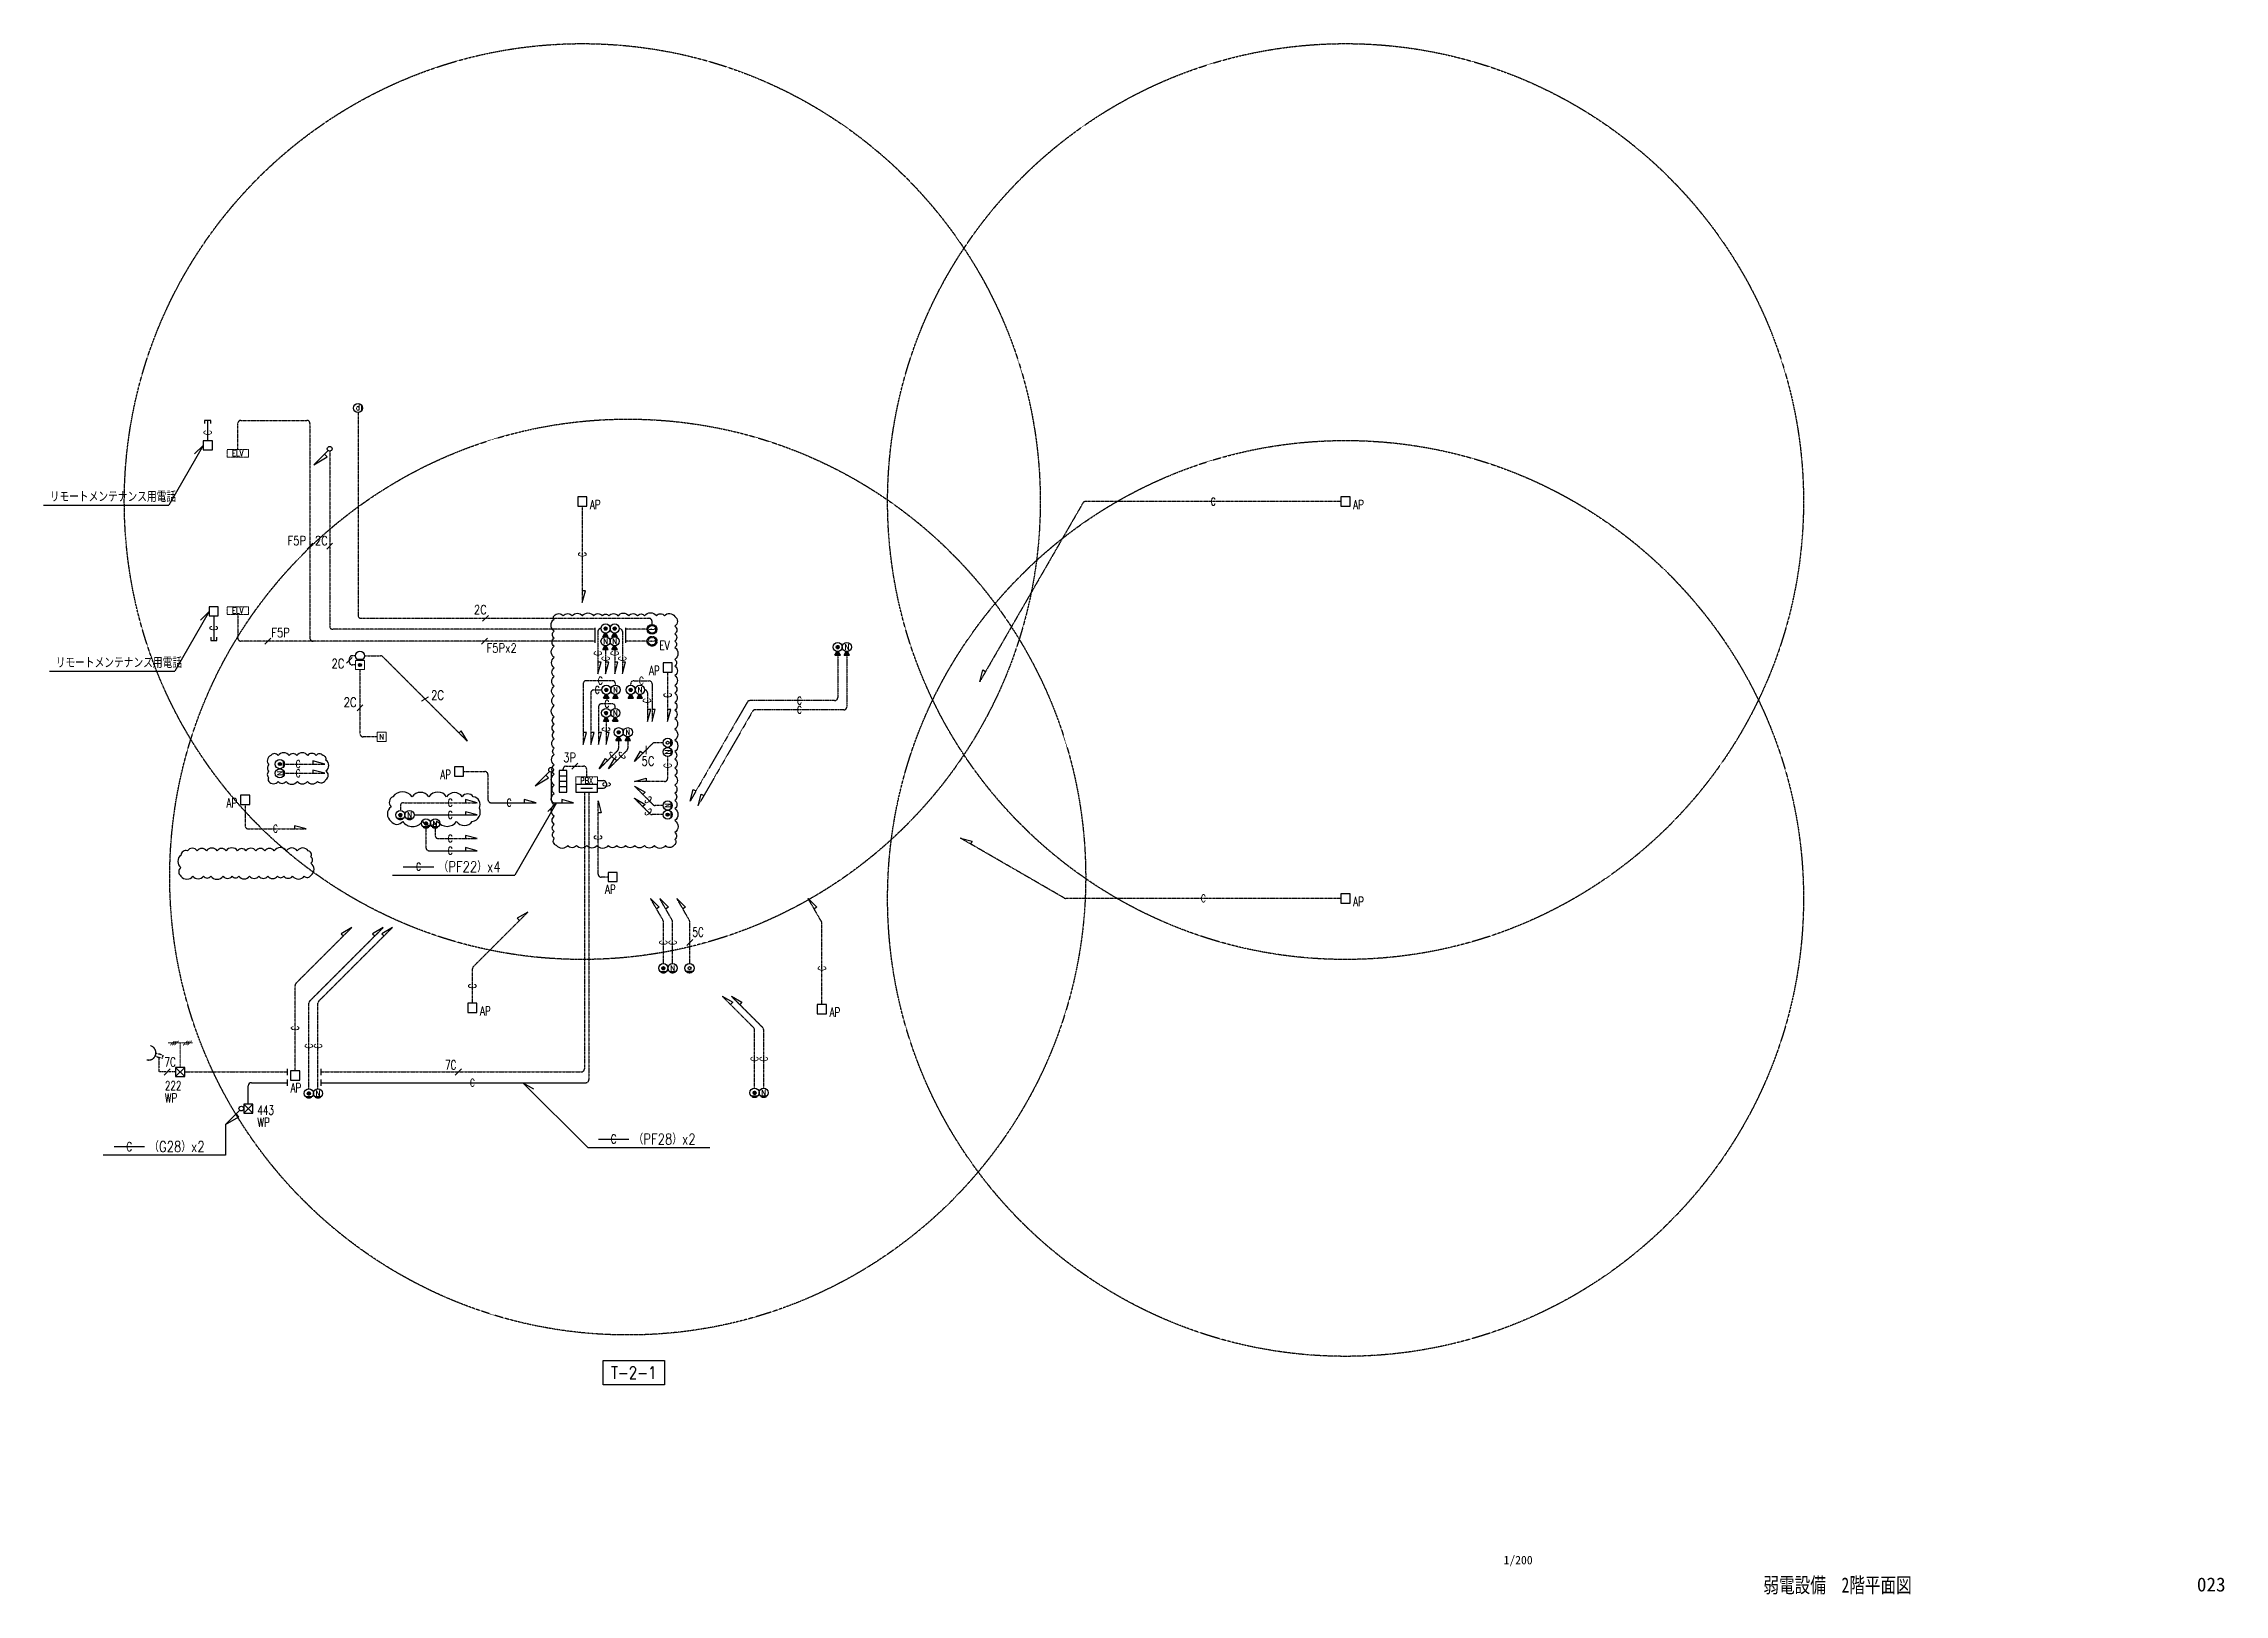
# Model space of a CAD drawing. Header units: millimetres. Extents: x 2708 to 176605, y 1463 to 57550.
# Drawn here: x 105176 to 176605, y 1463 to 52260 of the extents above; entities that cross this region are included whole.
import ezdxf
from ezdxf.enums import TextEntityAlignment as Align

# ---------------------------------------------------------------- set-up
doc = ezdxf.new("R2010")
doc.units = ezdxf.units.MM
doc.header["$LTSCALE"] = 0.2
for name, pattern in [('CENTER', [50.8, 31.75, -6.35, 6.35, -6.35]), ('DASHED', [19.05, 12.7, -6.35]), ('HIDDEN', [9.525, 6.35, -3.175]), ('PHANTOM', [63.5, 31.75, -6.35, 6.35, -6.35, 6.35, -6.35])]:
    doc.linetypes.add(name, pattern=pattern)
for name, color, linetype in [('1 シンボル', 2, 'Continuous'), ('1_シンボル', 2, 'Continuous'), ('1_乗数', 3, 'Continuous'), ('1_強調文字', 4, 'Continuous'), ('1_文字', 3, 'Continuous'), ('1_範囲円', 9, 'HIDDEN'), ('1_配線_1', 1, 'Continuous'), ('1_配線_3', 1, 'DASHED'), ('1_配線_4', 1, 'CENTER'), ('1_配線_5', 1, 'PHANTOM'), ('枠内記述', 3, 'Continuous')]:
    doc.layers.add(name, color=color, linetype=linetype)
doc.layers.add('1_追加変更', color=10, linetype='Continuous', plot=False)
doc.styles.get("Standard").update_dxf_attribs({"font": 'simplex.shx', "width": 0.8, "bigfont": 'extfont2.shx'})
doc.styles.add('ゴシック', font='MS Gothic.ttf', dxfattribs={"height": 4})
pattern_1 = [(0, (-9108.5954, -6550), (0, 3.175), [])]
pattern_2 = [(0, (-9891.4046, -6700), (0, 3.175), [])]

msp = doc.modelspace()

# ---------------------------------------------------------------- texts
at = {"layer": '1_シンボル', "width": 0.8}
msp.add_text('d', height=180, dxfattribs=at).set_placement((115470, 40248), align=Align.CENTER)
at = {"layer": '1_シンボル', "color": 3, "linetype": 'ByBlock', "width": 0.7}
for s, p in [('EV', (125348, 32402)), ('WP', (109150, 17575)), ('222', (109150, 17975)), ('443', (112180, 17175)), ('WP', (112180, 16775))]:
    msp.add_text(s, height=300, dxfattribs=at).set_placement(p)
at = {"layer": '1_乗数', "linetype": 'Continuous', "lineweight": 0, "width": 0.7}
for rotation, p in [(90, (110551, 39517)), (90, (122820, 35529)), (90, (110749, 33113)), (90, (123329, 32288)), (90, (123582, 32115)), (90, (123882, 32288)), (90, (124135, 32115)), (90, (124941, 30737)), (90, (125615, 30917)), (90, (123599, 29797)), (45, (123821, 28946)), (45, (124121, 28946)), (90, (125615, 28609)), (90, (123614, 27993)), (135, (124980, 27489)), (135, (124980, 27089)), (90, (123336, 26258)), (90, (125477, 22813)), (90, (125777, 22813)), (90, (119221, 21389)), (90, (130668, 21970)), (90, (113415, 20010)), (90, (113863, 19426)), (90, (114163, 19426)), (90, (128461, 19001)), (90, (128761, 19001))]:
    msp.add_text('C', height=250, rotation=rotation, dxfattribs=at).set_placement(p, align=Align.MIDDLE)
for height, p in [(250, (143486, 37260)), (250, (123410, 31394)), (250, (124757, 31392)), (250, (123310, 31092)), (250, (123626, 30635)), (250, (129934, 30738)), (250, (129934, 30438)), (250, (113512, 28660)), (250, (113512, 28360)), (250, (118494, 27395)), (250, (120424, 27395)), (250, (112770, 26546)), (250, (118494, 26995)), (250, (118494, 26223)), (250, (118494, 25823)), (250, (117458, 25299)), (250, (143162, 24260)), (250, (119221, 18225)), (300, (123847, 16379)), (300, (107982, 16129))]:
    msp.add_text('C', height=height, dxfattribs=at).set_placement(p, align=Align.MIDDLE)
for s, p in [('5C', (126429, 23006)), ('7C', (109136, 18751)), ('7C', (118327, 18658))]:
    msp.add_text(s, height=300, dxfattribs=at).set_placement(p)
at = {"layer": '1_強調文字', "width": 0.8}
msp.add_text('T-2-1', height=400, dxfattribs=at).set_placement((124508, 8725), align=Align.MIDDLE_CENTER)
at = {"layer": '1_文字', "linetype": 'Continuous', "width": 0.7}
for s, height, p in [('リモートメンテナンス用電話', 350, (105376, 37246)), ('AP', 300, (123070, 37010)), ('AP', 300, (148070, 37010)), ('リモートメンテナンス用電話', 350, (105571, 31809)), ('AP', 300, (125005, 31575)), ('AP', 300, (118170, 28167)), ('AP', 300, (111167, 27239)), ('AP', 300, (123565, 24410)), ('AP', 300, (148070, 24010)), ('AP', 300, (119471, 20425)), ('AP', 300, (130918, 20382)), ('AP', 300, (113265, 17908))]:
    msp.add_text(s, height=height, dxfattribs=at).set_placement(p)
at = {"layer": '1_文字', "color": 3, "linetype": 'Continuous', "width": 0.8}
for s, p in [('F5P', (113168, 35829)), ('2C', (114064, 35829)), ('2C', (119270, 33567)), ('F5P', (112635, 32817)), ('F5Px2', (119687, 32310)), ('2C', (114605, 31804)), ('2C', (115006, 30537)), ('2C', (117868, 30768)), ('3P', (122196, 28727)), ('5C', (124762, 28607))]:
    msp.add_text(s, height=300, dxfattribs=at).set_placement(p)
at = {"layer": '1_文字', "width": 0.8}
for s, p in [('（PF22）x4', (118108, 25124)), ('（PF28）x2', (124497, 16204)), ('（G28）x2', (108632, 15954))]:
    msp.add_text(s, height=350, dxfattribs=at).set_placement(p)
at = {"layer": '枠内記述', "linetype": 'ByBlock', "lineweight": -2, "style": 'ゴシック'}
msp.add_text('1/200', height=280, dxfattribs=at).set_placement((152995, 2447))
at = {"layer": '枠内記述', "linetype": 'ByBlock', "lineweight": -2, "style": 'ゴシック', "width": 0.75}
msp.add_text('弱電設備\u30002階平面図', height=500, dxfattribs=at).set_placement((163935, 1769), align=Align.MIDDLE_CENTER)
at = {"layer": '枠内記述', "style": 'ゴシック'}
msp.add_text('023', height=460, dxfattribs=at).set_placement((175705, 1558))

# ---------------------------------------------------------------- blocks, each defined once
blk = doc.blocks.new('C-ｼﾞｬﾝｸｼｮﾝﾎﾞｯｸｽ')
at = {"color": 0, "linetype": 'ByBlock'}
blk.add_lwpolyline([(-150, -150), (150, -150), (150, 150), (-150, 150)], close=True, dxfattribs=at)
blk = doc.blocks.new('盤記号1')
at = {"layer": '1_シンボル', "color": 0, "linetype": 'ByBlock', "lineweight": -2}
blk.add_lwpolyline([(-350, 0), (350, 0), (350, 250), (-350, 250)], close=True, dxfattribs=at)
at = {"layer": '1_シンボル', "color": 0, "linetype": 'ByBlock', "lineweight": 0, "width": 0.8}
blk.add_text('ELV', height=200, dxfattribs=at).set_placement((0, 125), align=Align.MIDDLE)
blk = doc.blocks.new('IT-ｲﾝﾀｰﾎﾝ親W')
at = {"linetype": 'ByBlock'}
blk.add_hatch(color=0, dxfattribs=at).paths.add_polyline_path([(102, 36), (-102, 36, 0.358477)])
at = {"color": 0, "linetype": 'ByBlock'}
blk.add_line((-102, 36), (102, 36), dxfattribs=at)
for radius in [160, 125]:
    blk.add_circle((0, 160), radius, dxfattribs=at)
at = {"color": 0, "linetype": 'ByBlock', "width": 0.8}
blk.add_text('t', height=180, dxfattribs=at).set_placement((6, 70), align=Align.CENTER)
blk = doc.blocks.new('INS-G8V1X')
at = {"layer": '1_乗数', "color": 3, "linetype": 'Continuous', "lineweight": 9}
blk.add_line((-0.96, -0.96), (0.96, 0.96), dxfattribs=at)
blk = doc.blocks.new('C-立上り')
at = {"color": 0, "linetype": 'ByBlock'}
blk.add_line((54, 54), (521, 521), dxfattribs=at)
blk.add_lwpolyline([(521, 521), (81, 267), (174, 174)], dxfattribs=at)
blk.add_circle((0, 0), 77, dxfattribs=at)
blk = doc.blocks.new('呼出ボタン')
at = {"color": 0, "lineweight": 0}
blk.add_lwpolyline([(-150, 300), (150, 300), (150, 0), (-150, 0)], close=True, dxfattribs=at)
at = {"color": 0, "lineweight": 0, "width": 0.8}
blk.add_text('N', height=180, dxfattribs=at).set_placement((0, 150), align=Align.MIDDLE)
blk = doc.blocks.new('復旧ボタン')
blk.add_hatch(color=0).paths.add_polyline_path([(50, 150, 1), (-50, 150, 1)])
at = {"color": 0, "lineweight": 0}
blk.add_lwpolyline([(-150, 300), (150, 300), (150, 0), (-150, 0)], close=True, dxfattribs=at)
at = {"color": 0}
blk.add_circle((0, 150), 50, dxfattribs=at)
blk = doc.blocks.new('IT-表示灯')
blk.add_hatch(color=0).paths.add_polyline_path([(34, 95, 0.173823), (0, 0, 0.173823), (34, -95)])
at = {"color": 0}
blk.add_line((34, -95), (34, 95), dxfattribs=at)
blk.add_circle((150, 0), 150, dxfattribs=at)
blk = doc.blocks.new('IT-表示盤')
at = {"color": 0}
for p, q in [((-175, 250), (-175, 0)), ((0, 250), (0, 0)), ((175, 250), (175, 0))]:
    blk.add_line(p, q, dxfattribs=at)
blk.add_lwpolyline([(-350, 0), (350, 0), (350, 250), (-350, 250)], close=True, dxfattribs=at)
blk = doc.blocks.new('ET-端子盤')
at = {"color": 0, "linetype": 'ByBlock'}
blk.add_line((-193, 125), (193, 125), dxfattribs=at)
blk.add_lwpolyline([(-350, 0), (350, 0), (350, 250), (-350, 250)], close=True, dxfattribs=at)
blk = doc.blocks.new('C-情報ｱｳﾄﾚｯﾄW-1')
at = {"linetype": 'ByBlock'}
h = blk.add_hatch(dxfattribs=at)
h.set_pattern_fill('LINE', color=0, style=0)
h.set_pattern_definition([(0, (-8488.8142, -21750), (0, 3.175), [])])
h.paths.add_polyline_path([(-95, 34, 0.173823), (0, 0, 0.173823), (95, 34)])
blk.add_line((95, 34), (-95, 34), dxfattribs=at)
blk.add_circle((0, 150), 150, dxfattribs=at)
at = {"color": 0, "linetype": 'ByBlock', "width": 0.8}
blk.add_text('N', height=180, dxfattribs=at).set_placement((0, 150), align=Align.MIDDLE)
blk = doc.blocks.new('TE-電話ｱｳﾄﾚｯﾄW')
at = {"linetype": 'ByBlock'}
h = blk.add_hatch(dxfattribs=at)
h.set_pattern_fill('LINE', color=0, style=0)
h.set_pattern_definition(pattern_1)
h.paths.add_polyline_path([(-95, 34, 0.173823), (0, 0, 0.173823), (95, 34)])
h = blk.add_hatch(dxfattribs=at)
h.set_pattern_fill('LINE', color=0, style=0)
h.set_pattern_definition(pattern_1)
h.paths.add_polyline_path([(0, 200, 1), (0, 100, 1)])
at = {"color": 0, "linetype": 'ByBlock'}
blk.add_line((95, 34), (-95, 34), dxfattribs=at)
for radius in [150, 50]:
    blk.add_circle((0, 150), radius, dxfattribs=at)
blk = doc.blocks.new('PBX')
at = {"color": 0, "linetype": 'ByBlock', "lineweight": 0}
blk.add_lwpolyline([(-350, 0), (350, 0), (350, 250), (-350, 250)], close=True, dxfattribs=at)
at = {"color": 0, "linetype": 'ByBlock', "lineweight": 0, "width": 0.8}
blk.add_text('PBX', height=200, dxfattribs=at).set_placement((0, 125), align=Align.MIDDLE)
blk = doc.blocks.new('O- LAN F')
at = {"linetype": 'ByBlock'}
h = blk.add_hatch(dxfattribs=at)
h.set_pattern_fill('LINE', color=0, style=0)
h.set_pattern_definition([(0, (-10596.366, -21900), (0, 3.175), [])])
h.paths.add_polyline_path([(89, -268), (20, -149, -0.068545), (-20, -149), (-89, -268)])
at = {"color": 0, "linetype": 'ByBlock'}
for p, q in [((-89, -268), (-20, -149)), ((-89, -268), (89, -268)), ((89, -268), (20, -149))]:
    blk.add_line(p, q, dxfattribs=at)
at = {"linetype": 'ByBlock'}
blk.add_circle((0, 0), 150, dxfattribs=at)
at = {"color": 0, "linetype": 'ByBlock', "width": 0.8}
blk.add_text('N', height=180, dxfattribs=at).set_placement((0, -92), align=Align.CENTER)
blk = doc.blocks.new('O-ｺﾝｾﾝﾄTEL F')
at = {"linetype": 'ByBlock'}
h = blk.add_hatch(dxfattribs=at)
h.set_pattern_fill('LINE', color=0, style=0)
h.set_pattern_definition(pattern_2)
h.paths.add_polyline_path([(50, 0, 1), (-50, 0, 1)])
h = blk.add_hatch(dxfattribs=at)
h.set_pattern_fill('LINE', color=0, style=0)
h.set_pattern_definition(pattern_2)
h.paths.add_polyline_path([(89, -268), (20, -149, -0.068545), (-20, -149), (-89, -268)])
at = {"color": 0, "linetype": 'ByBlock'}
for p, q in [((-89, -268), (-20, -149)), ((-89, -268), (89, -268)), ((89, -268), (20, -149))]:
    blk.add_line(p, q, dxfattribs=at)
for radius in [150, 50]:
    blk.add_circle((0, 0), radius, dxfattribs=at)
blk = doc.blocks.new('T-直列ﾕﾆｯﾄW')
at = {"linetype": 'ByBlock'}
h = blk.add_hatch(dxfattribs=at)
h.set_pattern_fill('LINE', color=0, style=0)
h.set_pattern_definition([(0, (-51108.5954, -4939.648), (0, 3.175), [])])
h.paths.add_polyline_path([(112, 50), (-112, 50, 0.213422), (0, 0, 0.213422)])
at = {"color": 0, "linetype": 'ByBlock'}
blk.add_line((-112, 50), (112, 50), dxfattribs=at)
for radius in [150, 50]:
    blk.add_circle((0, 150), radius, dxfattribs=at)
blk = doc.blocks.new('T-ﾊﾟﾗﾎﾞﾗｱﾝﾃﾅ')
at = {"color": 0, "linetype": 'ByBlock'}
blk.add_line((0, 332), (0, 0), dxfattribs=at)
blk.add_lwpolyline([(-118, 364), (118, 301), (144, 398), (-92, 461)], close=True, dxfattribs=at)
blk.add_ellipse((-331, 478), major_axis=(-118, 204), ratio=1, start_param=2.356194, end_param=5.497787, dxfattribs=at)
blk = doc.blocks.new('C-ﾌﾟﾙﾎﾞｯｸｽ')
at = {"color": 0, "linetype": 'ByBlock'}
for p, q in [((-150, 150), (150, -150)), ((150, 150), (-150, -150))]:
    blk.add_line(p, q, dxfattribs=at)
blk.add_lwpolyline([(-150, -150), (150, -150), (150, 150), (-150, 150)], close=True, dxfattribs=at)
blk = doc.blocks.new('C-立下り')
at = {"color": 0, "linetype": 'ByBlock'}
blk.add_line((-54, -54), (-521, -521), dxfattribs=at)
blk.add_lwpolyline([(-521, -521), (-81, -267), (-174, -174)], dxfattribs=at)
blk.add_circle((0, 0), 77, dxfattribs=at)

# ---------------------------------------------------------------- hatches: boundary and pattern name
at = {"layer": '1_シンボル'}
msp.add_hatch(color=256, dxfattribs=at).paths.add_polyline_path([(115591, 40227, 0.358477), (115591, 40418)])

# ---------------------------------------------------------------- linework, layer by layer
msp.add_line((115591, 40418), (115591, 40227), dxfattribs=at)
at = {"layer": '1_シンボル', "color": 7, "linetype": 'HIDDEN', "lineweight": 0}
for p, q in [((109251, 19525), (110049, 19525)), ((109454, 19581), (109322, 19450)), ((109523, 19586), (109391, 19454)), ((109592, 19591), (109460, 19459)), ((109650, 19525), (109650, 18725)), ((109884, 19586), (109752, 19454)), ((109953, 19591), (109821, 19459)), ((110021, 19596), (109890, 19464))]:
    msp.add_line(p, q, dxfattribs=at)
at = {"layer": '1_シンボル'}
msp.add_circle((115475, 40322), 150, dxfattribs=at)
at = {"layer": '1_乗数', "linetype": 'Continuous', "lineweight": -3}
for p, q in [((126439, 22913), (126239, 22713)), ((109325, 18675), (109125, 18475)), ((118860, 18675), (118660, 18475))]:
    msp.add_line(p, q, dxfattribs=at)
at = {"layer": '1_強調文字'}
msp.add_lwpolyline([(123508, 9125), (125508, 9125), (125508, 8325), (123508, 8325)], close=True, dxfattribs=at)
at = {"layer": '1_文字'}
for p, q in [((110405, 39100), (109276, 37146)), ((110405, 39100), (110122, 38818)), ((105176, 37146), (109276, 37146)), ((110599, 33663), (109471, 31709)), ((110599, 33663), (110316, 33380)), ((105371, 31709), (109471, 31709)), ((121977, 27395), (120608, 25024)), ((121977, 27395), (121694, 27112)), ((116608, 25024), (120608, 25024)), ((120876, 18225), (122997, 16104)), ((120876, 18225), (121222, 18025)), ((111132, 16854), (111132, 15854)), ((111132, 15854), (107132, 15854)), ((122997, 16104), (126997, 16104))]:
    msp.add_line(p, q, dxfattribs=at)
at = {"layer": '1_範囲円'}
for centre in [(122820, 37260), (147820, 37260), (124308, 24960), (147820, 24260)]:
    msp.add_circle(centre, 15000, dxfattribs=at)
at = {"layer": '1_追加変更'}
for points in [[(121901, 33516, -0.520567), (122195, 33516, -0.520567), (122489, 33516, -0.520567), (122826, 33516, -0.520567), (123188, 33516, -0.520567), (123473, 33516, -0.520567), (123694, 33516, -0.520567), (123988, 33516, -0.520567), (124341, 33516, -0.520567), (124626, 33516, -0.520567), (124863, 33516, -0.520567), (125250, 33516, -0.520567), (125510, 33516, -0.520567), (125852, 33494, -0.520567), (125852, 33177, -0.520567), (125852, 32932, -0.520567), (125852, 32688, -0.520567), (125852, 32480, -0.520567), (125852, 32087, -0.520567), (125852, 31873, -0.520567), (125852, 31557, -0.520567), (125852, 31236, -0.520567), (125852, 30984, -0.520567), (125852, 30681, -0.520567), (125852, 30427, -0.520567), (125852, 30153, -0.520567), (125852, 29802, -0.520567), (125852, 29444, -0.520567), (125852, 29070, -0.520567), (125852, 28826, -0.520567), (125852, 28533, -0.520567), (125852, 28284, -0.520567), (125852, 27966, -0.520567), (125852, 27709, -0.520567), (125852, 27465, -0.520567), (125852, 27205, -0.520567), (125852, 26811, -0.520567), (125852, 26415, -0.520567), (125852, 26194, -0.520567), (125814, 25995, -0.520567), (125546, 25995, -0.520567), (125180, 25995, -0.520567), (124853, 25995, -0.520567), (124536, 25995, -0.520567), (124240, 25995, -0.520567), (123948, 25995, -0.520567), (123668, 25995, -0.520567), (123303, 25995, -0.520567), (122967, 25995, -0.520567), (122628, 25995, -0.520567), (122342, 25995, -0.520567), (121980, 25995, -0.520567), (121901, 26232, -0.520567), (121901, 26447, -0.520567), (121901, 26688, -0.520567), (121901, 26951, -0.520567), (121901, 27327, -0.520567), (121901, 27698, -0.520567), (121901, 27967, -0.520567), (121901, 28332, -0.520567), (121901, 28632, -0.520567), (121901, 28977, -0.520567), (121901, 29181, -0.520567), (121901, 29493, -0.520567), (121901, 29711, -0.520567), (121901, 29968, -0.520567), (121901, 30209, -0.520567), (121901, 30575, -0.520567), (121901, 30891, -0.520567), (121901, 31215, -0.520567), (121901, 31527, -0.520567), (121901, 31813, -0.520567), (121901, 32151, -0.520567), (121901, 32520, -0.520567), (121901, 32789, -0.520567), (121901, 33016, -0.520567), (121901, 33409, -0.520567)], [(112558, 28095, 0.520567), (112859, 28095, 0.520567), (113116, 28095, 0.520567), (113488, 28095, 0.520567), (113815, 28095, 0.520567), (114145, 28095, 0.520567), (114424, 28153, 0.520567), (114424, 28439, 0.520567), (114424, 28792, 0.520567), (114316, 28940, 0.520567), (114100, 28940, 0.520567), (113826, 28940, 0.520567), (113473, 28940, 0.520567), (113220, 28940, 0.520567), (112859, 28940, 0.520567), (112614, 28940, 0.520567), (112558, 28631, 0.520567), (112558, 28424, 0.520567), (112558, 28209, 0.520567)], [(116560, 26783, 0.520567), (116938, 26783, 0.520567), (117586, 26783, 0.520567), (118080, 26783, 0.520567), (118701, 26783, 0.520567), (119217, 26783, 0.520567), (119448, 27216, 0.520567), (119247, 27592, 0.520567), (118888, 27592, 0.520567), (118377, 27592, 0.520567), (117794, 27592, 0.520567), (117247, 27592, 0.520567), (116615, 27592, 0.520567), (116560, 27262, 0.520567)], [(109675, 24992, 0.520567), (110067, 24992, 0.520567), (110410, 24992, 0.520567), (110656, 24992, 0.520567), (111052, 24992, 0.520567), (111355, 24992, 0.520567), (111570, 24992, 0.520567), (111923, 24992, 0.520567), (112225, 24992, 0.520567), (112520, 24992, 0.520567), (112835, 24992, 0.520567), (113047, 24992, 0.520567), (113329, 24992, 0.520567), (113714, 24992, 0.520567), (113930, 25016, 0.520567), (113930, 25413, 0.520567), (113930, 25619, 0.520567), (113841, 25820, 0.520567), (113486, 25820, 0.520567), (113126, 25820, 0.520567), (112731, 25820, 0.520567), (112423, 25820, 0.520567), (112128, 25820, 0.520567), (111805, 25820, 0.520567), (111528, 25820, 0.520567), (111154, 25820, 0.520567), (110860, 25820, 0.520567), (110514, 25820, 0.520567), (110208, 25820, 0.520567), (109888, 25820, 0.520567), (109675, 25671, 0.520567), (109675, 25274, 0.520567)]]:
    msp.add_lwpolyline(points, format="xyb", close=True, dxfattribs=at)
at = {"layer": '1_配線_1'}
for p, q in [((110551, 39250), (110551, 39917)), ((110749, 33513), (110749, 32713)), ((123229, 33125), (123229, 32635)), ((124235, 33125), (124235, 32635)), ((121800, 28396), (121800, 27495)), ((123314, 28120), (123514, 28120)), ((123314, 27870), (123514, 27870)), ((123614, 28020), (123614, 27970)), ((119830, 27395), (121308, 27395)), ((121900, 27395), (122535, 27395)), ((117312, 26995), (119377, 26995)), ((117800, 25823), (119377, 25823)), ((116958, 25299), (117958, 25299)), ((113165, 18475), (113165, 18675)), ((114263, 18475), (114263, 18675)), ((111880, 17525), (111880, 18125)), ((111980, 18225), (113165, 18225)), ((113165, 18125), (113165, 18325)), ((114263, 18125), (114263, 18325)), ((114263, 18225), (122939, 18225)), ((107482, 16129), (108482, 16129)), ((123347, 16379), (124347, 16379))]:
    msp.add_line(p, q, dxfattribs=at)
for points in [[(110651, 39817), (110651, 39917), (110451, 39917), (110451, 39817)], [(122820, 33948), (122924, 34334), (122820, 34334)], [(110649, 32813), (110649, 32713), (110849, 32713), (110849, 32813)], [(123329, 31615), (123433, 32002), (123329, 32002)], [(123582, 31615), (123686, 32002), (123582, 32002)], [(123882, 31615), (123986, 32002), (123882, 32002)], [(124135, 31615), (124239, 32002), (124135, 32002)], [(135837, 31359), (135941, 31745), (136030, 31694)], [(124957, 30060), (125060, 30447), (124957, 30447)], [(125107, 30060), (125210, 30447), (125107, 30447)], [(125615, 30060), (125718, 30447), (125615, 30447)], [(119056, 29406), (118856, 29752), (118783, 29679)], [(122851, 29303), (122954, 29690), (122851, 29690)], [(123101, 29303), (123204, 29690), (123101, 29690)], [(123351, 29303), (123454, 29690), (123351, 29690)], [(123601, 29303), (123704, 29690), (123601, 29690)], [(114384, 28660), (113998, 28764), (113998, 28660)], [(123375, 28500), (123575, 28847), (123648, 28773)], [(123675, 28500), (123875, 28847), (123948, 28773)], [(124528, 28741), (124728, 29087), (124802, 29014)], [(114384, 28360), (113998, 28464), (113998, 28360)], [(124528, 28091), (124915, 28194), (124915, 28091)], [(124528, 27941), (124875, 27741), (124802, 27668)], [(119377, 27395), (118991, 27499), (118991, 27395)], [(121308, 27395), (120921, 27499), (120921, 27395)], [(122535, 27395), (122148, 27499), (122148, 27395)], [(123336, 27456), (123439, 27069), (123336, 27069)], [(124528, 27541), (124875, 27341), (124802, 27268)], [(126350, 27444), (126454, 27830), (126543, 27779)], [(126610, 27294), (126713, 27680), (126803, 27629)], [(113777, 26539), (113391, 26643), (113391, 26539)], [(119377, 26995), (118991, 27099), (118991, 26995)], [(119377, 26223), (118991, 26326), (118991, 26223)], [(119377, 25823), (118991, 25926), (118991, 25823)], [(135204, 26237), (135590, 26133), (135538, 26044)], [(121037, 23811), (120691, 23611), (120764, 23538)], [(125058, 24253), (125341, 23970), (125251, 23919)], [(125358, 24253), (125641, 23970), (125551, 23919)], [(125920, 24253), (126203, 23970), (126113, 23919)], [(130220, 24253), (130503, 23970), (130413, 23919)], [(115268, 23305), (114921, 23105), (114995, 23032)], [(116299, 23305), (115953, 23105), (116026, 23032)], [(116599, 23305), (116253, 23105), (116326, 23032)], [(127403, 21057), (127749, 20857), (127676, 20783)], [(127703, 21057), (128049, 20857), (127976, 20783)]]:
    msp.add_lwpolyline(points, dxfattribs=at)
for centre, start, end in [((123514, 28020), 0, 90), ((123514, 27970), 270, 0), ((121900, 27495), 180, 270), ((111980, 18125), 90, 180)]:
    msp.add_arc(centre, 100, start, end, dxfattribs=at)
at = {"layer": '1_配線_3'}
for p in [(108950, 18725), (109500, 18575)]:
    msp.add_line(p, (108950, 18575), dxfattribs=at)
at = {"layer": '1_配線_4'}
for p, q in [((115475, 40172), (115475, 33535)), ((111536, 38967), (111536, 39817)), ((111636, 39917), (113800, 39917)), ((113900, 39817), (113900, 32785)), ((114546, 38911), (114546, 33175)), ((139215, 37210), (135837, 31359)), ((147670, 37260), (139302, 37260)), ((122820, 37110), (122820, 33948)), ((111536, 33563), (111536, 32785)), ((123229, 33075), (114646, 33075)), ((115575, 33435), (125005, 33435)), ((124945, 33075), (124235, 33075)), ((125105, 33235), (125105, 33335)), ((123229, 32685), (111636, 32685)), ((115389, 32207), (115289, 32207)), ((115689, 32207), (116213, 32207)), ((116284, 32178), (119056, 29406)), ((124945, 32685), (124235, 32685)), ((115189, 32107), (115189, 32007)), ((115389, 31907), (115289, 31907)), ((115539, 31757), (115539, 29655)), ((125615, 31675), (125615, 30060)), ((122851, 31294), (122851, 29303)), ((123101, 30992), (123101, 29303)), ((123351, 30535), (123351, 29303)), ((123801, 30635), (123451, 30635)), ((123601, 30066), (123601, 29303)), ((123901, 30484), (123901, 30535)), ((116100, 29555), (115639, 29555)), ((124011, 29437), (124011, 29178)), ((124311, 29437), (124311, 29178)), ((125117, 29329), (124528, 28741)), ((125465, 29359), (125188, 29359)), ((113065, 28660), (114384, 28660)), ((122292, 28595), (122864, 28595)), ((123982, 29107), (123375, 28500)), ((124282, 29107), (123675, 28500)), ((125615, 28909), (125615, 28191)), ((113065, 28360), (114384, 28360)), ((118930, 28417), (119630, 28417)), ((119730, 28317), (119730, 27495)), ((122192, 28445), (122192, 28495)), ((122964, 28245), (122964, 28495)), ((125515, 28091), (124528, 28091)), ((125136, 27334), (124528, 27941)), ((111777, 27339), (111777, 26639)), ((116862, 27295), (116862, 27145)), ((116962, 27395), (119377, 27395)), ((122889, 27745), (122889, 18675)), ((123039, 27745), (123039, 18325)), ((123336, 25060), (123336, 27456)), ((125036, 27034), (124528, 27541)), ((125465, 27304), (125206, 27304)), ((111877, 26539), (113777, 26539)), ((117700, 26567), (117700, 25923)), ((118000, 26567), (118000, 26323)), ((125465, 27004), (125106, 27004)), ((118100, 26223), (119377, 26223)), ((138605, 24273), (135204, 26237)), ((123665, 24960), (123436, 24960)), ((119250, 22024), (121037, 23811)), ((125463, 23551), (125058, 24253)), ((125763, 23551), (125358, 24253)), ((126325, 23551), (125920, 24253)), ((130655, 23500), (130220, 24253)), ((147670, 24260), (138655, 24260)), ((113444, 21482), (115268, 23305)), ((113892, 20898), (116299, 23305)), ((114192, 20898), (116599, 23305)), ((125477, 22125), (125477, 23501)), ((125777, 22125), (125777, 23501)), ((126339, 22125), (126339, 23501)), ((130668, 20782), (130668, 23450)), ((119221, 20825), (119221, 21954)), ((113415, 18608), (113415, 21411)), ((113863, 18025), (113863, 20828)), ((114163, 18025), (114163, 20828)), ((128432, 20027), (127403, 21057)), ((128732, 20027), (127703, 21057)), ((128461, 18045), (128461, 19957)), ((128761, 18045), (128761, 19957)), ((109800, 18575), (113165, 18575)), ((114263, 18575), (122789, 18575))]:
    msp.add_line(p, q, dxfattribs=at)
for centre, start, end in [((111636, 39817), 90, 180), ((113800, 39817), 0, 90), ((139302, 37160), 90, 150), ((114646, 33175), 180, 270), ((115575, 33535), 180, 270), ((125005, 33335), 0, 90), ((111636, 32785), 180, 270), ((114000, 32785), 180, 270), ((115289, 32107), 90, 180), ((116213, 32107), 45, 90), ((115289, 32007), 180, 270), ((122951, 31294), 90, 180), ((123201, 30992), 90, 180), ((123451, 30535), 90, 180), ((123801, 30535), 0, 90), ((115639, 29655), 180, 270), ((125188, 29259), 90, 135), ((122292, 28495), 90, 180), ((122864, 28495), 0, 90), ((123911, 29178), 315, 0), ((124211, 29178), 315, 0), ((119630, 28317), 0, 90), ((125515, 28191), 270, 0), ((116962, 27295), 90, 180), ((119830, 27495), 180, 270), ((125206, 27404), 225, 270), ((111877, 26639), 180, 270), ((125106, 27104), 225, 270), ((117800, 25923), 180, 270), ((118100, 26323), 180, 270), ((123436, 25060), 180, 270), ((138655, 24360), 240, 270), ((125377, 23501), 0, 30), ((125677, 23501), 0, 30), ((126239, 23501), 0, 30), ((130568, 23450), 0, 30), ((113515, 21411), 135, 180), ((119321, 21954), 135, 180), ((113963, 20828), 135, 180), ((114263, 20828), 135, 180), ((128361, 19957), 0, 45), ((128661, 19957), 0, 45), ((122789, 18675), 270, 0), ((122939, 18325), 270, 0)]:
    msp.add_arc(centre, 100, start, end, dxfattribs=at)
at = {"layer": '1_配線_5'}
for p, q in [((123329, 33001), (123329, 32685)), ((123432, 33101), (123429, 33101)), ((123432, 33101), (123429, 33101)), ((124135, 33001), (124135, 31615)), ((123329, 32685), (123329, 31615)), ((123582, 32415), (123582, 31615)), ((123882, 32415), (123882, 31615)), ((131186, 32227), (131186, 30838)), ((131486, 32227), (131486, 30538)), ((122951, 31394), (123807, 31394)), ((123201, 31092), (123457, 31092)), ((123907, 31242), (123907, 31294)), ((124407, 31242), (124407, 31292)), ((124507, 31392), (125007, 31392)), ((124957, 30992), (124957, 30060)), ((125107, 31292), (125107, 30060)), ((131086, 30738), (128309, 30738)), ((128223, 30688), (126350, 27444)), ((128396, 30388), (126610, 27294)), ((131386, 30438), (128483, 30438))]:
    msp.add_line(p, q, dxfattribs=at)
for centre, start, end in [((123429, 33001), 90, 180), ((124035, 33001), 0, 90), ((123807, 31294), 0, 90), ((124507, 31292), 90, 180), ((124857, 30992), 0, 90), ((125007, 31292), 0, 90), ((128309, 30638), 90, 150), ((131086, 30838), 270, 0), ((128483, 30338), 90, 150), ((131386, 30538), 270, 0)]:
    msp.add_arc(centre, 100, start, end, dxfattribs=at)

# ---------------------------------------------------------------- block references
at = {"layer": '1 シンボル', "rotation": 180}
for p in [(114546, 38988), (121799, 28473)]:
    msp.add_blockref('C-立上り', p, dxfattribs=at)
at = {"layer": '1_シンボル'}
for name, p in [('C-ｼﾞｬﾝｸｼｮﾝﾎﾞｯｸｽ', (110555, 39100)), ('C-ｼﾞｬﾝｸｼｮﾝﾎﾞｯｸｽ', (110749, 33663)), ('O-ｺﾝｾﾝﾄTEL F', (123582, 33101)), ('O-ｺﾝｾﾝﾄTEL F', (123882, 33101)), ('O- LAN F', (123582, 32683)), ('O- LAN F', (123882, 32683)), ('O-ｺﾝｾﾝﾄTEL F', (131186, 32495)), ('O- LAN F', (131486, 32495)), ('復旧ボタン', (115539, 31757)), ('O-ｺﾝｾﾝﾄTEL F', (123607, 31092)), ('O- LAN F', (123907, 31092)), ('O-ｺﾝｾﾝﾄTEL F', (124407, 31092)), ('O- LAN F', (124707, 31092)), ('O-ｺﾝｾﾝﾄTEL F', (123601, 30334)), ('O- LAN F', (123901, 30334)), ('呼出ボタン', (116250, 29405)), ('O-ｺﾝｾﾝﾄTEL F', (124011, 29704)), ('O- LAN F', (124311, 29704)), ('T-直列ﾕﾆｯﾄW', (126333, 21825))]:
    msp.add_blockref(name, p, dxfattribs=at)
at = {"layer": '1_シンボル', "color": 7, "linetype": 'HIDDEN', "lineweight": 0, "zscale": 0.01776621527802636}
for p in [(111536, 38717), (111536, 33563)]:
    msp.add_blockref('盤記号1', p, dxfattribs=at)
at = {"layer": '1_シンボル', "linetype": 'Continuous'}
for p in [(122820, 37260), (147820, 37260), (125615, 31825), (118780, 28417), (111777, 27489), (123815, 24960), (147820, 24260), (119221, 20675), (130668, 20632), (113415, 18458)]:
    msp.add_blockref('C-ｼﾞｬﾝｸｼｮﾝﾎﾞｯｸｽ', p, dxfattribs=at)
at = {"layer": '1_シンボル'}
for name, p, rotation in [('IT-ｲﾝﾀｰﾎﾝ親W', (125265, 33075), 90), ('IT-表示灯', (115539, 32057), 90.00000000011256), ('T-直列ﾕﾆｯﾄW', (125765, 29359), 89.99999999999999), ('IT-表示盤', (122067, 28095), 270)]:
    msp.add_blockref(name, p, dxfattribs=dict(at, rotation=rotation))
at = {"layer": '1_シンボル', "color": 7, "linetype": 'HIDDEN', "rotation": 90}
msp.add_blockref('IT-ｲﾝﾀｰﾎﾝ親W', (125265, 32685), dxfattribs=at)
at = {"layer": '1_シンボル', "lineweight": -3, "rotation": 89.99999999999999}
for p in [(113065, 28660), (125765, 27004)]:
    msp.add_blockref('TE-電話ｱｳﾄﾚｯﾄW', p, dxfattribs=at)
at = {"layer": '1_シンボル', "linetype": 'ByBlock', "lineweight": -3}
for p, rotation in [((125765, 29059), 90), ((113065, 28360), 89.99999999999999), ((125765, 27304), 89.99999999999999)]:
    msp.add_blockref('C-情報ｱｳﾄﾚｯﾄW-1', p, dxfattribs=dict(at, rotation=rotation))
at = {"layer": '1_シンボル', "color": 7, "linetype": 'HIDDEN'}
for name, p in [('PBX', (122964, 27995)), ('T-ﾊﾟﾗﾎﾞﾗｱﾝﾃﾅ', (108950, 18725))]:
    msp.add_blockref(name, p, dxfattribs=at)
at = {"layer": '1_シンボル', "linetype": 'Continuous', "lineweight": 0}
msp.add_blockref('ET-端子盤', (122964, 27745), dxfattribs=at)
at = {"layer": '1_シンボル', "lineweight": -3}
for p in [(116862, 26845), (117700, 26567), (125477, 21825), (113863, 17725), (128462, 17745)]:
    msp.add_blockref('TE-電話ｱｳﾄﾚｯﾄW', p, dxfattribs=at)
at = {"layer": '1_シンボル', "linetype": 'ByBlock', "lineweight": -3}
for p in [(117162, 26845), (118000, 26567), (125777, 21825), (114163, 17725), (128762, 17745)]:
    msp.add_blockref('C-情報ｱｳﾄﾚｯﾄW-1', p, dxfattribs=at)
at = {"layer": '1_シンボル', "lineweight": 0}
for p in [(109650, 18575), (111880, 17375)]:
    msp.add_blockref('C-ﾌﾟﾙﾎﾞｯｸｽ', p, dxfattribs=at)
at = {"layer": '1_シンボル', "linetype": 'ByBlock'}
msp.add_blockref('C-立下り', (111653, 17375), dxfattribs=at)
at = {"layer": '1_乗数', "xscale": 100, "yscale": 100, "zscale": 100}
for p in [(113900, 35797), (114546, 35797), (119653, 33435), (112518, 32685), (115188, 32057), (119618, 32685), (115538, 30505), (122578, 28595)]:
    msp.add_blockref('INS-G8V1X', p, dxfattribs=at)
for p, rotation in [((117670, 30792), 344.9999999999987), ((124907, 29119), 45.00000000000062)]:
    msp.add_blockref('INS-G8V1X', p, dxfattribs=dict(at, rotation=rotation))

msp.set_redraw_order([(e.dxf.handle, doc.entitydb.next_handle()) for e in msp.query("TEXT MTEXT ATTDEF DIMENSION ARC_DIMENSION")])  # texts and dimensions are drawn at this point

doc.saveas('drawing.dxf')
